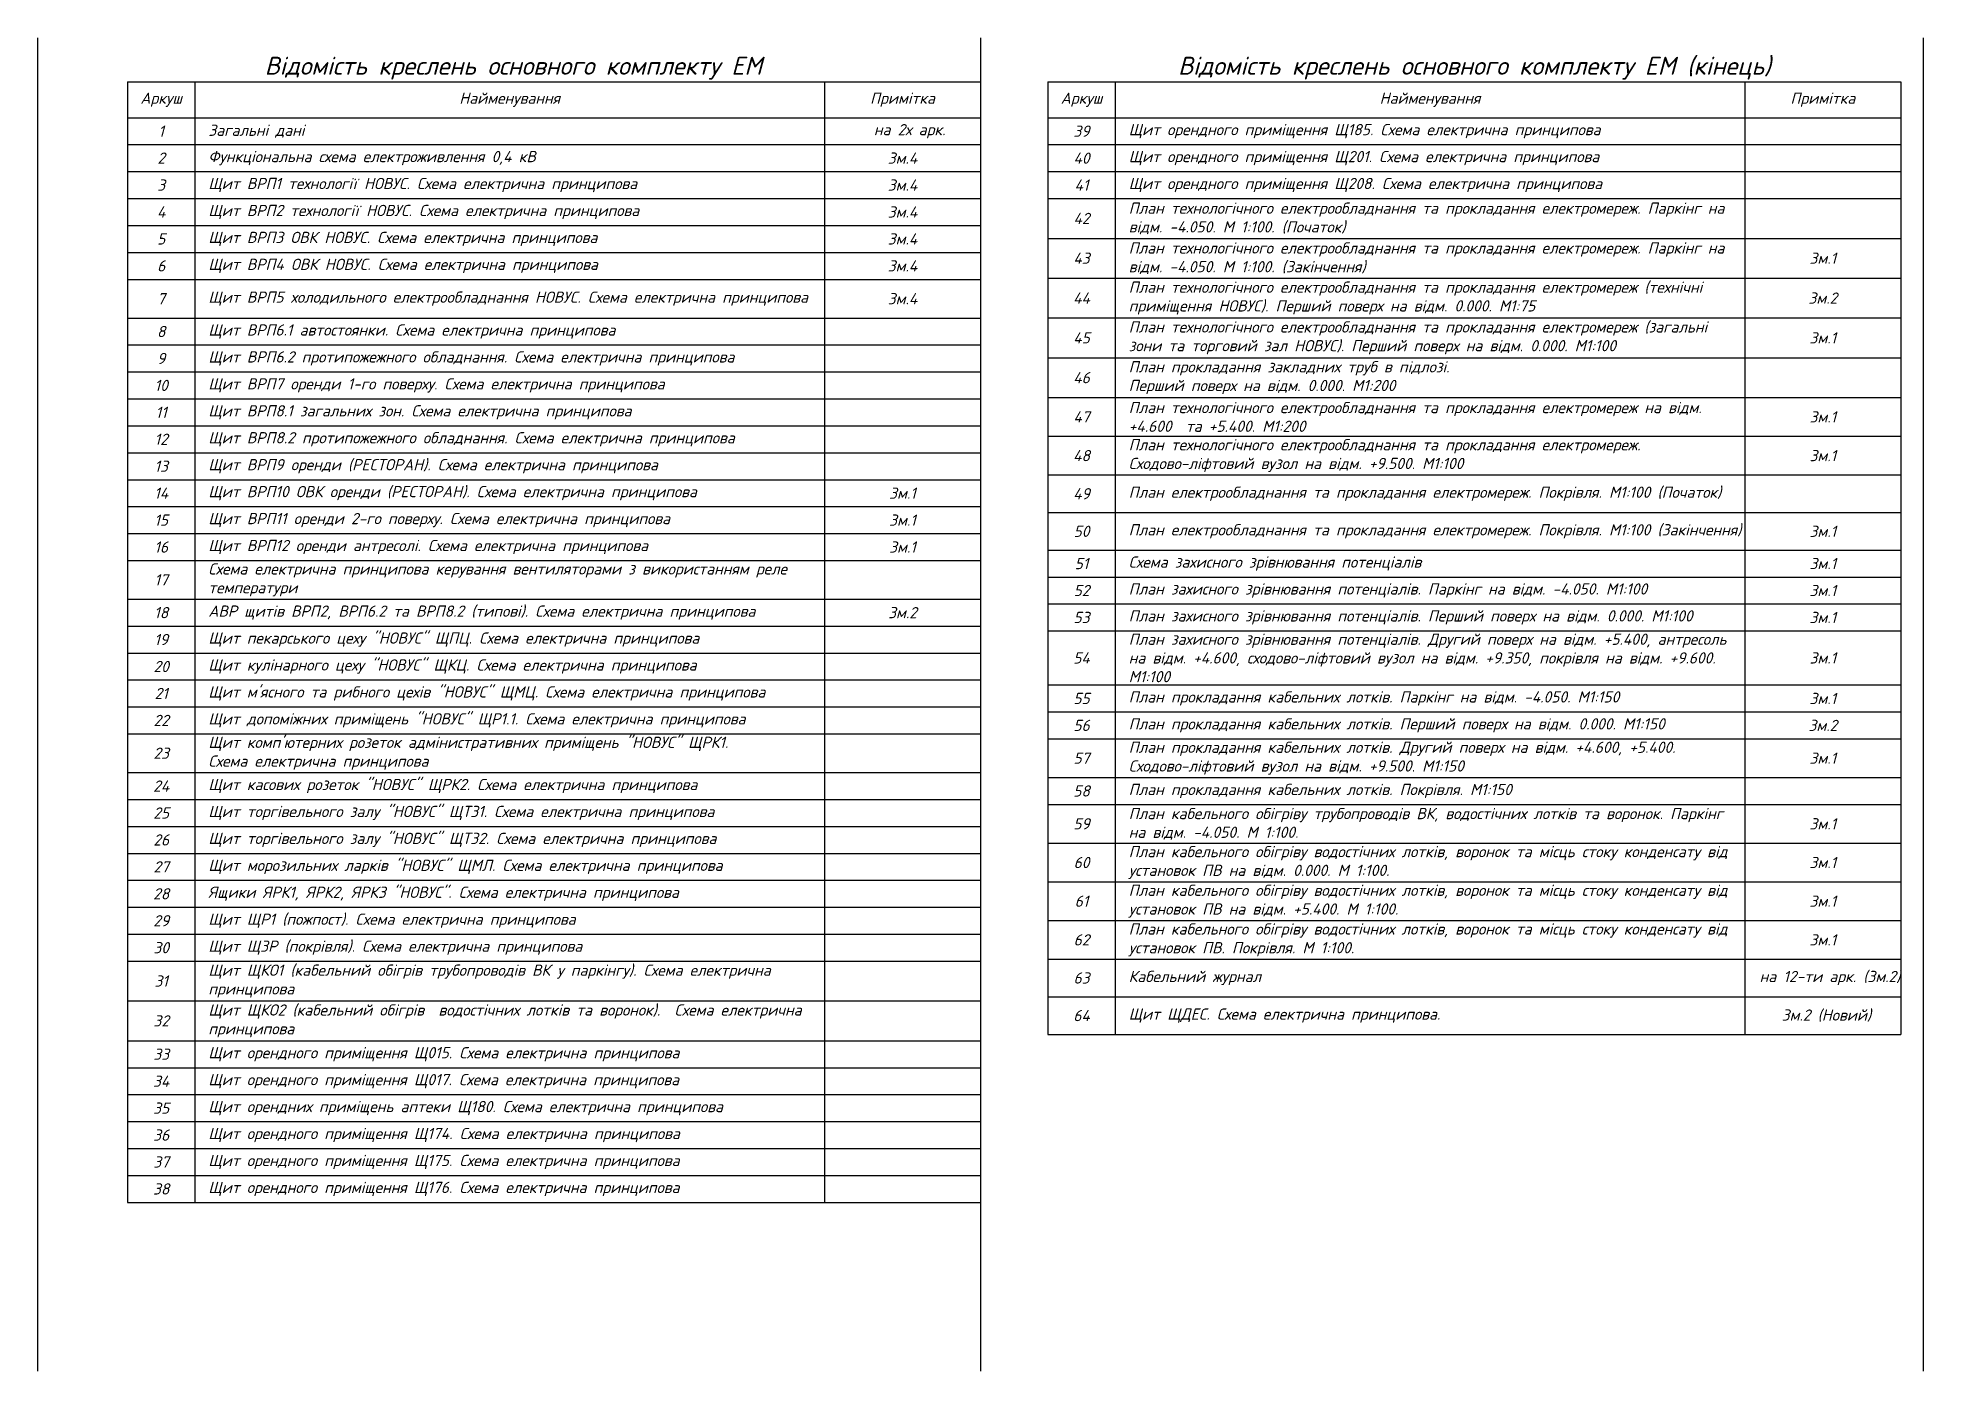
# Model space of a CAD drawing. Header units: millimetres. Extents: x 1149 to 1798, y -1051 to -89.
# Drawn here: x 1149 to 1569, y -386 to -89 of the extents above; entities that cross this region are included whole.
import ezdxf
from ezdxf.enums import TextEntityAlignment as Align

# ---------------------------------------------------------------- set-up
doc = ezdxf.new("R2010")
doc.units = ezdxf.units.MM
doc.styles.add('GOST 2.304', font='isocpeui.ttf', dxfattribs={"height": 2.5})

msp = doc.modelspace()

# ---------------------------------------------------------------- texts
at = {"color": 7, "linetype": 'Continuous', "style": 'GOST 2.304'}
for s, p in [('Відомість креслень основного комплекту ЕМ', (1254.92, -97.22)), ('Відомість креслень основного комплекту ЕМ (кінець)', (1469, -97.22))]:
    msp.add_text(s, height=4, dxfattribs=at).set_placement(p, align=Align.CENTER)

# ---------------------------------------------------------------- blocks, each defined once
blk = doc.blocks.new('*T12')
at = {"color": 0, "linetype": 'ByBlock', "lineweight": -2, "ltscale": 100, "transparency": 16777216}
for p, q in [((0, 0), (190, 0)), ((0, 0), (0, -8)), ((15, 0), (15, -8)), ((155.23, 0), (155.23, -8)), ((190, 0), (190, -8)), ((205, 0), (395.01, 0)), ((205, 0), (205, -8)), ((220, 0), (220, -8)), ((360.23, 0), (360.23, -8)), ((395.01, 0), (395.01, -8)), ((0, -8), (190, -8)), ((155.23, -14), (155.23, -20)), ((15, -100.62), (155.23, -100.62)), ((220, -110.3), (360.23, -110.3)), ((205, -203.79), (220, -203.79)), ((205, -212.15), (220, -212.15))]:
    blk.add_line(p, q, dxfattribs=at)
at = {"color": 0, "lineweight": -2, "ltscale": 100, "transparency": 16777216}
for p, q in [((0, -8), (0, -249.58)), ((15, -8), (15, -249.58)), ((155.23, -8), (155.23, -14)), ((190, -8), (190, -249.58)), ((205, -8), (360.23, -8)), ((205, -8), (205, -212.15)), ((220, -8), (220, -212.15)), ((360.23, -8), (395.01, -8)), ((360.23, -8), (360.23, -212.15)), ((395.01, -8), (395.01, -212.15)), ((0, -14), (155.23, -14)), ((155.23, -14), (190, -14)), ((205, -14), (360.23, -14)), ((360.23, -14), (395.01, -14)), ((0, -20), (155.23, -20)), ((155.23, -20), (190, -20)), ((155.23, -20), (155.23, -249.58)), ((205, -20), (360.23, -20)), ((360.23, -20), (395.01, -20)), ((0, -26), (155.23, -26)), ((155.23, -26), (190, -26)), ((205, -26), (360.23, -26)), ((360.23, -26), (395.01, -26)), ((0, -32), (155.23, -32)), ((155.23, -32), (190, -32)), ((205, -34.87), (360.23, -34.87)), ((360.23, -34.87), (395.01, -34.87)), ((0, -38), (155.23, -38)), ((155.23, -38), (190, -38)), ((0, -44), (155.23, -44)), ((155.23, -44), (190, -44)), ((205, -43.73), (360.23, -43.73)), ((360.23, -43.73), (395.01, -43.73)), ((0, -52.62), (155.23, -52.62)), ((155.23, -52.62), (190, -52.62)), ((205, -52.6), (360.23, -52.6)), ((360.23, -52.6), (395.01, -52.6)), ((0, -58.62), (155.23, -58.62)), ((155.23, -58.62), (190, -58.62)), ((205, -61.47), (360.23, -61.47)), ((360.23, -61.47), (395.01, -61.47)), ((0, -64.62), (155.23, -64.62)), ((155.23, -64.62), (190, -64.62)), ((0, -70.62), (155.23, -70.62)), ((155.23, -70.62), (190, -70.62)), ((205, -70.33), (360.23, -70.33)), ((360.23, -70.33), (395.01, -70.33)), ((0, -76.62), (155.23, -76.62)), ((155.23, -76.62), (190, -76.62)), ((205, -78.95), (360.23, -78.95)), ((360.23, -78.95), (395.01, -78.95)), ((0, -82.62), (155.23, -82.62)), ((155.23, -82.62), (190, -82.62)), ((205, -87.57), (360.23, -87.57)), ((360.23, -87.57), (395.01, -87.57)), ((0, -88.62), (155.23, -88.62)), ((155.23, -88.62), (190, -88.62)), ((0, -94.62), (155.23, -94.62)), ((155.23, -94.62), (190, -94.62)), ((205, -95.93), (360.23, -95.93)), ((360.23, -95.93), (395.01, -95.93)), ((0, -100.62), (15, -100.62)), ((155.23, -100.62), (190, -100.62)), ((205, -104.3), (360.23, -104.3)), ((360.23, -104.3), (395.01, -104.3)), ((0, -106.62), (155.23, -106.62)), ((155.23, -106.62), (190, -106.62)), ((205, -110.3), (220, -110.3)), ((360.23, -110.3), (395.01, -110.3)), ((0, -115.23), (155.23, -115.23)), ((155.23, -115.23), (190, -115.23)), ((205, -116.3), (360.23, -116.3)), ((360.23, -116.3), (395.01, -116.3)), ((0, -121.23), (155.23, -121.23)), ((155.23, -121.23), (190, -121.23)), ((205, -122.3), (360.23, -122.3)), ((360.23, -122.3), (395.01, -122.3)), ((0, -127.23), (155.23, -127.23)), ((155.23, -127.23), (190, -127.23)), ((0, -133.23), (155.23, -133.23)), ((155.23, -133.23), (190, -133.23)), ((205, -134.34), (360.23, -134.34)), ((360.23, -134.34), (395.01, -134.34)), ((0, -139.23), (155.23, -139.23)), ((155.23, -139.23), (190, -139.23)), ((205, -140.34), (360.23, -140.34)), ((360.23, -140.34), (395.01, -140.34)), ((0, -145.23), (155.23, -145.23)), ((155.23, -145.23), (190, -145.23)), ((205, -146.34), (360.23, -146.34)), ((360.23, -146.34), (395.01, -146.34)), ((0, -153.85), (155.23, -153.85)), ((155.23, -153.85), (190, -153.85)), ((205, -154.95), (360.23, -154.95)), ((360.23, -154.95), (395.01, -154.95)), ((0, -159.85), (155.23, -159.85)), ((155.23, -159.85), (190, -159.85)), ((205, -160.95), (360.23, -160.95)), ((360.23, -160.95), (395.01, -160.95)), ((0, -165.85), (155.23, -165.85)), ((155.23, -165.85), (190, -165.85)), ((0, -171.85), (155.23, -171.85)), ((155.23, -171.85), (190, -171.85)), ((205, -169.57), (360.23, -169.57)), ((360.23, -169.57), (395.01, -169.57)), ((0, -177.85), (155.23, -177.85)), ((155.23, -177.85), (190, -177.85)), ((205, -178.19), (360.23, -178.19)), ((360.23, -178.19), (395.01, -178.19)), ((0, -183.85), (155.23, -183.85)), ((155.23, -183.85), (190, -183.85)), ((205, -186.8), (360.23, -186.8)), ((360.23, -186.8), (395.01, -186.8)), ((0, -189.85), (155.23, -189.85)), ((155.23, -189.85), (190, -189.85)), ((0, -195.85), (155.23, -195.85)), ((155.23, -195.85), (190, -195.85)), ((205, -195.42), (360.23, -195.42)), ((360.23, -195.42), (395.01, -195.42)), ((0, -204.72), (155.23, -204.72)), ((155.23, -204.72), (190, -204.72)), ((220, -203.79), (360.23, -203.79)), ((360.23, -203.79), (395.01, -203.79)), ((0, -213.58), (155.23, -213.58)), ((155.23, -213.58), (190, -213.58)), ((220, -212.15), (360.23, -212.15)), ((360.23, -212.15), (395.01, -212.15)), ((0, -219.58), (155.23, -219.58)), ((155.23, -219.58), (190, -219.58)), ((0, -225.58), (155.23, -225.58)), ((155.23, -225.58), (190, -225.58)), ((0, -231.58), (155.23, -231.58)), ((155.23, -231.58), (190, -231.58)), ((0, -237.58), (155.23, -237.58)), ((155.23, -237.58), (190, -237.58)), ((0, -243.58), (155.23, -243.58)), ((155.23, -243.58), (190, -243.58)), ((0, -249.58), (155.23, -249.58)), ((155.23, -249.58), (190, -249.58))]:
    blk.add_line(p, q, dxfattribs=at)
at = {"color": 0, "ltscale": 100, "transparency": 16777216, "char_height": 2.5, "style": 'GOST 2.304'}
for s, insert, width, attachment_point in [('Аркуш', (7.5, -4), 13.8, 5), ('Найменування', (85.12, -4), 139.0306, 5), ('Примітка', (172.62, -4), 33.5725, 5), ('Аркуш', (212.5, -4), 13.8, 5), ('Найменування', (290.12, -4), 139.0306, 5), ('Примітка', (377.62, -4), 33.5725, 5), ('1', (7.5, -11), 13.8, 5), ('Загальні дані', (18, -11), 134.2306, 4), ('  на 2х арк. ', (172.62, -11), 33.5725, 5), ('39', (212.5, -11), 13.8, 5), ('{\\C7;Щит орендного приміщення Щ185. Схема електрична принципова }', (223, -11), 134.2306, 4), ('2', (7.5, -17), 13.8, 5), ('{\\C256;Функціональна схема електроживлення 0,4 кВ}', (18, -17), 134.2306, 4), ('Зм.4', (172.62, -17), 33.5725, 5), ('40', (212.5, -17), 13.8, 5), ('{\\C7;Щит орендного приміщення \\C256;Щ201\\C7;. Схема електрична принципова }', (223, -17), 134.2306, 4), ('3', (7.5, -23), 13.8, 5), ('{\\C256;Щит ВРП1 технології НОВУС. Схема електрична принципова}', (18, -23), 134.2306, 4), ('Зм.4', (172.62, -23), 33.5725, 5), ('41', (212.5, -23), 13.8, 5), ('{\\C7;Щит орендного приміщення \\C256;Щ208\\C7;. Схема електрична принципова }', (223, -23), 134.2306, 4), ('4', (7.5, -29), 13.8, 5), ('{\\C256;Щит ВРП2 технології НОВУС. Схема електрична принципова}', (18, -29), 134.2306, 4), ('Зм.4', (172.62, -29), 33.5725, 5), ('42', (212.5, -30.43), 13.8, 5), ('{\\C256;План технологічного електрообладнання та прокладання електромереж. Паркінг на відм. -4.050. М 1:100. (Початок)}', (223, -30.43), 134.2306, 4), ('{\\C256;Щит ВРП3 ОВК НОВУС. Схема електрична принципова}', (18, -35), 134.2306, 4), ('5', (7.5, -35), 13.8, 5), ('Зм.4', (172.62, -35), 33.5725, 5), ('{\\C256;План технологічного електрообладнання та прокладання електромереж. Паркінг на відм. -4.050. М 1:100. (Закінчення)}', (223, -39.3), 134.2306, 4), ('6', (7.5, -41), 13.8, 5), ('{\\C256;Щит ВРП4 ОВК НОВУС. Схема електрична принципова}', (18, -41), 134.2306, 4), ('Зм.4', (172.62, -41), 33.5725, 5), ('43', (212.5, -39.3), 13.8, 5), ('Зм.1', (377.62, -39.3), 33.5725, 5), ('{\\C256;План технологічного електрообладнання та прокладання електромереж (технічні приміщення НОВУС). Перший поверх на відм. 0.000. М1:75}', (223, -48.17), 134.2306, 4), ('7', (7.5, -48.31), 13.8, 5), ('{\\C256;Щит ВРП5 холодильного електрообладнання НОВУС. Схема електрична принципова}', (18, -48.31), 134.2306, 4), ('Зм.4', (172.62, -48.31), 33.5725, 5), ('44', (212.5, -48.17), 13.8, 5), ('Зм.2', (377.62, -48.17), 33.5725, 5), ('8', (7.5, -55.62), 13.8, 5), ('{\\C256;Щит ВРП6.1 автостоянки. Схема електрична принципова}', (18, -55.62), 134.2306, 4), ('{\\C256;План технологічного електрообладнання та прокладання електромереж (загальні зони та торговий зал НОВУС). Перший поверх на відм. 0.000. М1:100}', (223, -57.03), 134.2306, 4), ('45', (212.5, -57.03), 13.8, 5), ('Зм.1', (377.62, -57.03), 33.5725, 5), ('9', (7.5, -61.62), 13.8, 5), ('{\\C256;Щит ВРП6.2 протипожежного обладнання. Схема електрична принципова}', (18, -61.62), 134.2306, 4), ('{\\C256;План прокладання закладних труб в підлозі.\\PПерший поверх на відм. 0.000. М1:200}', (223, -65.9), 134.2306, 4), ('10', (7.5, -67.62), 13.8, 5), ('{\\C256;Щит ВРП7 оренди 1-го поверху. Схема електрична принципова}', (18, -67.62), 134.2306, 4), ('46', (212.5, -65.9), 13.8, 5), ('{\\C256;План технологічного електрообладнання та прокладання електромереж на відм. +4.600  та +5.400. М1:200}', (223, -74.64), 134.2306, 4), ('11', (7.5, -73.62), 13.8, 5), ('{\\C256;Щит ВРП8.1 загальних зон. Схема електрична принципова}', (18, -73.62), 134.2306, 4), ('47', (212.5, -74.64), 13.8, 5), ('Зм.1', (377.62, -74.64), 33.5725, 5), ('12', (7.5, -79.62), 13.8, 5), ('{\\C256;Щит ВРП8.2 протипожежного обладнання. Схема електрична принципова}', (18, -79.62), 134.2306, 4), ('{\\C256;План технологічного електрообладнання та прокладання електромереж. Сходово-ліфтовий вузол на відм. +9.500. М1:100}', (223, -83.26), 134.2306, 4), ('Щит {\\C256;ВРП9 оренди (РЕСТОРАН)}. Схема електрична принципова', (18, -85.62), 134.2306, 4), ('48', (212.5, -83.26), 13.8, 5), ('Зм.1', (377.62, -83.26), 33.5725, 5), ('13', (7.5, -85.62), 13.8, 5), ('14', (7.5, -91.62), 13.8, 5), ('Щит {\\C256;ВРП10 ОВК оренди (РЕСТОРАН)}. Схема електрична принципова', (18, -91.62), 134.2306, 4), ('Зм.1', (172.62, -91.62), 33.5725, 5), ('49', (212.5, -91.75), 13.8, 5), ('{\\C256;План електрообладнання та прокладання електромереж. Покрівля. М1:100 (Початок)}', (223, -91.75), 134.2306, 4), ('15', (7.5, -97.62), 13.8, 5), ('{\\C256;Щит ВРП11 оренди 2-го поверху. Схема електрична принципова}', (18, -97.62), 134.2306, 4), ('Зм.1', (172.62, -97.62), 33.5725, 5), ('50', (212.5, -100.12), 13.8, 5), ('{\\C256;План електрообладнання та прокладання електромереж. Покрівля. М1:100 (Закінчення)}', (223, -100.12), 134.2306, 4), ('Зм.1', (377.62, -100.12), 33.5725, 5), ('16', (7.5, -103.62), 13.8, 5), ('{\\C256;Щит ВРП12 оренди антресолі. Схема електрична принципова}', (18, -103.62), 134.2306, 4), ('Зм.1', (172.62, -103.62), 33.5725, 5), ('{\\C256;Схема електрична принципова керування вентиляторами з використанням реле температури}', (18, -110.92), 134.2306, 4), ('51', (212.5, -107.3), 13.8, 5), ('Схема захисного зрівнювання потенціалів', (223, -107.3), 134.2306, 4), ('Зм.1', (377.62, -107.3), 33.5725, 5), ('17', (7.5, -110.92), 13.8, 5), ('52', (212.5, -113.3), 13.8, 5), ('{\\C256;План захисного зрівнювання потенціалів. Паркінг на відм. -4.050. М1:100}', (223, -113.3), 134.2306, 4), ('Зм.1', (377.62, -113.3), 33.5725, 5), ('18', (7.5, -118.23), 13.8, 5), ('{\\C256;АВР щитів ВРП2, ВРП6.2 та ВРП8.2 (типові). Схема електрична принципова }', (18, -118.23), 134.2306, 4), ('Зм.2', (172.62, -118.23), 33.5725, 5), ('53', (212.5, -119.3), 13.8, 5), ('{\\C256;План захисного зрівнювання потенціалів. Перший поверх на відм. 0.000. М1:100}', (223, -119.3), 134.2306, 4), ('Зм.1', (377.62, -119.3), 33.5725, 5), ('19', (7.5, -124.23), 13.8, 5), ('{\\C7;Щит пекарського цеху "НОВУС" ЩПЦ. Схема електрична принципова }', (18, -124.23), 134.2306, 4), ('{\\C256;План захисного зрівнювання потенціалів. Другий поверх на відм. +5.400, антресоль на відм. +4.600, сходово-ліфтовий вузол на відм. +9.350, покрівля на відм. +9.600. М1:100}', (223, -128.32), 134.2306, 4), ('20', (7.5, -130.23), 13.8, 5), ('{\\C7;Щит кулінарного цеху "НОВУС" ЩКЦ. Схема електрична принципова}', (18, -130.23), 134.2306, 4), ('54', (212.5, -128.32), 13.8, 5), ('Зм.1', (377.62, -128.32), 33.5725, 5), ('{\\C7;Щит м\'ясного та рибного цехів "НОВУС" ЩМЦ. Схема електрична принципова }', (18, -136.23), 134.2306, 4), ('21', (7.5, -136.23), 13.8, 5), ('55', (212.5, -137.34), 13.8, 5), ('{\\C256;План прокладання кабельних лотків. Паркінг на відм. -4.050. М1:150}', (223, -137.34), 134.2306, 4), ('Зм.1', (377.62, -137.34), 33.5725, 5), ('22', (7.5, -142.23), 13.8, 5), ('{\\C7;Щит допоміжних приміщень "НОВУС" ЩР1.1. Схема електрична принципова }', (18, -142.23), 134.2306, 4), ('56', (212.5, -143.34), 13.8, 5), ('{\\C256;План прокладання кабельних лотків. Перший поверх на відм. 0.000. М1:150}', (223, -143.34), 134.2306, 4), ('Зм.2', (377.62, -143.34), 33.5725, 5), ('{\\C7;Щит комп\'ютерних розеток адмінистративних приміщень "НОВУС" ЩРК1. \\PСхема електрична принципова }', (18, -149.54), 134.2306, 4), ('{\\C256;План прокладання кабельних лотків. Другий поверх на відм. +4.600, +5.400. Сходово-ліфтовий вузол на відм. +9.500. М1:150}', (223, -150.64), 134.2306, 4), ('23', (7.5, -149.54), 13.8, 5), ('57', (212.5, -150.64), 13.8, 5), ('Зм.1', (377.62, -150.64), 33.5725, 5), ('{\\C7;Щит касових розеток "НОВУС" ЩРК2. Схема електрична принципова }', (18, -156.85), 134.2306, 4), ('24', (7.5, -156.85), 13.8, 5), ('58', (212.5, -157.95), 13.8, 5), ('{\\C256;План прокладання кабельних лотків. Покрівля. М1:150}', (223, -157.95), 134.2306, 4), ('25', (7.5, -162.85), 13.8, 5), ('{\\C7;Щит торгівельного залу "НОВУС" ЩТЗ1. Схема електрична принципова }', (18, -162.85), 134.2306, 4), ('{\\C256;План кабельного обігріву трубопроводів ВК, водостічних лотків та воронок. Паркінг на відм. -4.050. М 1:100.}', (223, -165.26), 134.2306, 4), ('26', (7.5, -168.85), 13.8, 5), ('{\\C7;Щит торгівельного залу "НОВУС" ЩТЗ2. Схема електрична принципова }', (18, -168.85), 134.2306, 4), ('59', (212.5, -165.26), 13.8, 5), ('Зм.1', (377.62, -165.26), 33.5725, 5), ('{\\C256;План кабельного обігріву водостічних лотків, воронок та місць стоку конденсату від установок ПВ на відм. 0.000. М 1:100.}', (223, -173.88), 134.2306, 4), ('27', (7.5, -174.85), 13.8, 5), ('{\\C7;Щит морозильних ларків "НОВУС" ЩМЛ. Схема електрична принципова }', (18, -174.85), 134.2306, 4), ('60', (212.5, -173.88), 13.8, 5), ('Зм.1', (377.62, -173.88), 33.5725, 5), ('28', (7.5, -180.85), 13.8, 5), ('{\\C7;Ящики ЯРК1, ЯРК2, ЯРК3 "НОВУС". Схема електрична принципова }', (18, -180.85), 134.2306, 4), ('{\\C256;План кабельного обігріву водостічних лотків, воронок та місць стоку конденсату від установок ПВ на відм. +5.400. М 1:100.}', (223, -182.49), 134.2306, 4), ('61', (212.5, -182.49), 13.8, 5), ('Зм.1', (377.62, -182.49), 33.5725, 5), ('29', (7.5, -186.85), 13.8, 5), ('{\\C7;Щит ЩР1 (пожпост). Схема електрична принципова}', (18, -186.85), 134.2306, 4), ('{\\C256;План кабельного обігріву водостічних лотків, воронок та місць стоку конденсату від установок ПВ. Покрівля. М 1:100.}', (223, -191.11), 134.2306, 4), ('30', (7.5, -192.85), 13.8, 5), ('{\\C7;Щит ЩЗР (покрівля). Схема електрична принципова }', (18, -192.85), 134.2306, 4), ('62', (212.5, -191.11), 13.8, 5), ('Зм.1', (377.62, -191.11), 33.5725, 5), ('{\\C7;Щит ЩКО1 (}кабельний обігрів трубопроводів ВК у паркінгу{\\C7;). Схема електрична принципова \\C256; }', (18, -200.28), 134.2306, 4), ('31', (7.5, -200.28), 13.8, 5), ('63', (212.5, -199.6), 13.8, 5), ('Кабельний журнал', (223, -199.6), 134.2306, 4), ('  на 12-ти арк. (Зм.2)', (377.62, -199.6), 33.5725, 5), ('{\\C7;Щит ЩКО2 (}кабельний обігрів  водостічних лотків та воронок{\\C7;).  Схема електрична принципова}', (18, -209.15), 134.2306, 4), ('32', (7.5, -209.15), 13.8, 5), ('64', (212.5, -207.97), 13.8, 5), ('Щит ЩДЕС. Схема електрична принципова.', (223, -207.97), 134.2306, 4), (' Зм.2 (Новий)', (377.62, -207.97), 33.5725, 5), ('33', (7.5, -216.58), 13.8, 5), ('{\\C7;Щит орендного приміщення \\C256;Щ015\\C7;. Схема електрична принципова}', (18, -216.58), 134.2306, 4), ('34', (7.5, -222.58), 13.8, 5), ('{\\C7;Щит орендного приміщення \\C256;Щ017\\C7;. Схема електрична принципова }', (18, -222.58), 134.2306, 4), ('35', (7.5, -228.58), 13.8, 5), ('{\\C256;Щит орендних приміщень аптеки Щ180. Схема електрична принципова }', (18, -228.58), 134.2306, 4), ('36', (7.5, -234.58), 13.8, 5), ('{\\C7;Щит орендного приміщення Щ174. Схема електрична принципова }', (18, -234.58), 134.2306, 4), ('37', (7.5, -240.58), 13.8, 5), ('{\\C7;Щит орендного приміщення Щ175. Схема електрична принципова }', (18, -240.58), 134.2306, 4), ('38', (7.5, -246.58), 13.8, 5), ('{\\C7;Щит орендного приміщення Щ176. Схема електрична принципова }', (18, -246.58), 134.2306, 4)]:
    blk.add_mtext(s, dxfattribs=dict(at, insert=insert, width=width, attachment_point=attachment_point))
blk = doc.blocks.new('*T51')
at = {"color": 0, "linetype": 'ByBlock', "lineweight": -2, "ltscale": 100, "transparency": 16777216}
for p, q in [((0, 0), (190, 0)), ((0, 0), (0, -8)), ((15, 0), (15, -8)), ((155.23, 0), (155.23, -8)), ((190, 0), (190, -8)), ((0, -8), (190, -8)), ((15, -110.3), (155.23, -110.3)), ((0, -203.79), (15, -203.79)), ((0, -212.15), (15, -212.15))]:
    blk.add_line(p, q, dxfattribs=at)
at = {"color": 0, "lineweight": -2, "ltscale": 100, "transparency": 16777216}
for p, q in [((0, -8), (0, -212.15)), ((15, -8), (15, -212.15)), ((155.23, -8), (155.23, -212.15)), ((190, -8), (190, -212.15)), ((0, -14), (155.23, -14)), ((155.23, -14), (190, -14)), ((0, -20), (155.23, -20)), ((155.23, -20), (190, -20)), ((0, -26), (155.23, -26)), ((155.23, -26), (190, -26)), ((0, -34.87), (155.23, -34.87)), ((155.23, -34.87), (190, -34.87)), ((0, -43.73), (155.23, -43.73)), ((155.23, -43.73), (190, -43.73)), ((0, -52.6), (155.23, -52.6)), ((155.23, -52.6), (190, -52.6)), ((0, -61.47), (155.23, -61.47)), ((155.23, -61.47), (190, -61.47)), ((0, -70.33), (155.23, -70.33)), ((155.23, -70.33), (190, -70.33)), ((0, -78.95), (155.23, -78.95)), ((155.23, -78.95), (190, -78.95)), ((0, -87.57), (155.23, -87.57)), ((155.23, -87.57), (190, -87.57)), ((0, -95.93), (155.23, -95.93)), ((155.23, -95.93), (190, -95.93)), ((0, -104.3), (155.23, -104.3)), ((155.23, -104.3), (190, -104.3)), ((0, -110.3), (15, -110.3)), ((155.23, -110.3), (190, -110.3)), ((0, -116.3), (155.23, -116.3)), ((155.23, -116.3), (190, -116.3)), ((0, -122.3), (155.23, -122.3)), ((155.23, -122.3), (190, -122.3)), ((0, -134.34), (155.23, -134.34)), ((155.23, -134.34), (190, -134.34)), ((0, -140.34), (155.23, -140.34)), ((155.23, -140.34), (190, -140.34)), ((0, -146.34), (155.23, -146.34)), ((155.23, -146.34), (190, -146.34)), ((0, -154.95), (155.23, -154.95)), ((155.23, -154.95), (190, -154.95)), ((0, -160.95), (155.23, -160.95)), ((155.23, -160.95), (190, -160.95)), ((0, -169.57), (155.23, -169.57)), ((155.23, -169.57), (190, -169.57)), ((0, -178.19), (155.23, -178.19)), ((155.23, -178.19), (190, -178.19)), ((0, -186.8), (155.23, -186.8)), ((155.23, -186.8), (190, -186.8)), ((0, -195.42), (155.23, -195.42)), ((155.23, -195.42), (190, -195.42)), ((15, -203.79), (155.23, -203.79)), ((155.23, -203.79), (190, -203.79)), ((15, -212.15), (155.23, -212.15)), ((155.23, -212.15), (190, -212.15))]:
    blk.add_line(p, q, dxfattribs=at)
at = {"color": 0, "ltscale": 100, "transparency": 16777216, "char_height": 2.5, "style": 'GOST 2.304'}
for s, insert, width, attachment_point in [('Аркуш', (7.5, -4), 13.8, 5), ('Найменування', (85.12, -4), 139.0306, 5), ('Примітка', (172.62, -4), 33.5725, 5), ('39', (7.5, -11), 13.8, 5), ('{\\C7;Щит орендного приміщення Щ185. Схема електрична принципова }', (18, -11), 134.2306, 4), ('40', (7.5, -17), 13.8, 5), ('{\\C7;Щит орендного приміщення \\C256;Щ201\\C7;. Схема електрична принципова }', (18, -17), 134.2306, 4), ('41', (7.5, -23), 13.8, 5), ('{\\C7;Щит орендного приміщення \\C256;Щ208\\C7;. Схема електрична принципова }', (18, -23), 134.2306, 4), ('42', (7.5, -30.43), 13.8, 5), ('{\\C256;План технологічного електрообладнання та прокладання електромереж. Паркінг на відм. -4.050. М 1:100. (Початок)}', (18, -30.43), 134.2306, 4), ('{\\C256;План технологічного електрообладнання та прокладання електромереж. Паркінг на відм. -4.050. М 1:100. (Закінчення)}', (18, -39.3), 134.2306, 4), ('43', (7.5, -39.3), 13.8, 5), ('Зм.1', (172.62, -39.3), 33.5725, 5), ('{\\C256;План технологічного електрообладнання та прокладання електромереж (технічні приміщення НОВУС). Перший поверх на відм. 0.000. М1:75}', (18, -48.17), 134.2306, 4), ('44', (7.5, -48.17), 13.8, 5), ('Зм.2', (172.62, -48.17), 33.5725, 5), ('{\\C256;План технологічного електрообладнання та прокладання електромереж (загальні зони та торговий зал НОВУС). Перший поверх на відм. 0.000. М1:100}', (18, -57.03), 134.2306, 4), ('45', (7.5, -57.03), 13.8, 5), ('Зм.1', (172.62, -57.03), 33.5725, 5), ('{\\C256;План прокладання закладних труб в підлозі.\\PПерший поверх на відм. 0.000. М1:200}', (18, -65.9), 134.2306, 4), ('46', (7.5, -65.9), 13.8, 5), ('{\\C256;План технологічного електрообладнання та прокладання електромереж на відм. +4.600  та +5.400. М1:200}', (18, -74.64), 134.2306, 4), ('47', (7.5, -74.64), 13.8, 5), ('Зм.1', (172.62, -74.64), 33.5725, 5), ('{\\C256;План технологічного електрообладнання та прокладання електромереж. Сходово-ліфтовий вузол на відм. +9.500. М1:100}', (18, -83.26), 134.2306, 4), ('48', (7.5, -83.26), 13.8, 5), ('Зм.1', (172.62, -83.26), 33.5725, 5), ('49', (7.5, -91.75), 13.8, 5), ('{\\C256;План електрообладнання та прокладання електромереж. Покрівля. М1:100 (Початок)}', (18, -91.75), 134.2306, 4), ('50', (7.5, -100.12), 13.8, 5), ('{\\C256;План електрообладнання та прокладання електромереж. Покрівля. М1:100 (Закінчення)}', (18, -100.12), 134.2306, 4), ('Зм.1', (172.62, -100.12), 33.5725, 5), ('51', (7.5, -107.3), 13.8, 5), ('Схема захисного зрівнювання потенціалів', (18, -107.3), 134.2306, 4), ('Зм.1', (172.62, -107.3), 33.5725, 5), ('52', (7.5, -113.3), 13.8, 5), ('{\\C256;План захисного зрівнювання потенціалів. Паркінг на відм. -4.050. М1:100}', (18, -113.3), 134.2306, 4), ('Зм.1', (172.62, -113.3), 33.5725, 5), ('53', (7.5, -119.3), 13.8, 5), ('{\\C256;План захисного зрівнювання потенціалів. Перший поверх на відм. 0.000. М1:100}', (18, -119.3), 134.2306, 4), ('Зм.1', (172.62, -119.3), 33.5725, 5), ('{\\C256;План захисного зрівнювання потенціалів. Другий поверх на відм. +5.400, антресоль на відм. +4.600, сходово-ліфтовий вузол на відм. +9.350, покрівля на відм. +9.600. М1:100}', (18, -128.32), 134.2306, 4), ('54', (7.5, -128.32), 13.8, 5), ('Зм.1', (172.62, -128.32), 33.5725, 5), ('55', (7.5, -137.34), 13.8, 5), ('{\\C256;План прокладання кабельних лотків. Паркінг на відм. -4.050. М1:150}', (18, -137.34), 134.2306, 4), ('Зм.1', (172.62, -137.34), 33.5725, 5), ('56', (7.5, -143.34), 13.8, 5), ('{\\C256;План прокладання кабельних лотків. Перший поверх на відм. 0.000. М1:150}', (18, -143.34), 134.2306, 4), ('Зм.2', (172.62, -143.34), 33.5725, 5), ('{\\C256;План прокладання кабельних лотків. Другий поверх на відм. +4.600, +5.400. Сходово-ліфтовий вузол на відм. +9.500. М1:150}', (18, -150.64), 134.2306, 4), ('57', (7.5, -150.64), 13.8, 5), ('Зм.1', (172.62, -150.64), 33.5725, 5), ('58', (7.5, -157.95), 13.8, 5), ('{\\C256;План прокладання кабельних лотків. Покрівля. М1:150}', (18, -157.95), 134.2306, 4), ('{\\C256;План кабельного обігріву трубопроводів ВК, водостічних лотків та воронок. Паркінг на відм. -4.050. М 1:100.}', (18, -165.26), 134.2306, 4), ('59', (7.5, -165.26), 13.8, 5), ('Зм.1', (172.62, -165.26), 33.5725, 5), ('{\\C256;План кабельного обігріву водостічних лотків, воронок та місць стоку конденсату від установок ПВ на відм. 0.000. М 1:100.}', (18, -173.88), 134.2306, 4), ('60', (7.5, -173.88), 13.8, 5), ('Зм.1', (172.62, -173.88), 33.5725, 5), ('{\\C256;План кабельного обігріву водостічних лотків, воронок та місць стоку конденсату від установок ПВ на відм. +5.400. М 1:100.}', (18, -182.49), 134.2306, 4), ('61', (7.5, -182.49), 13.8, 5), ('Зм.1', (172.62, -182.49), 33.5725, 5), ('{\\C256;План кабельного обігріву водостічних лотків, воронок та місць стоку конденсату від установок ПВ. Покрівля. М 1:100.}', (18, -191.11), 134.2306, 4), ('62', (7.5, -191.11), 13.8, 5), ('Зм.1', (172.62, -191.11), 33.5725, 5), ('63', (7.5, -199.6), 13.8, 5), ('Кабельний журнал', (18, -199.6), 134.2306, 4), ('  на 12-ти арк. (Зм.2)', (172.62, -199.6), 33.5725, 5), ('64', (7.5, -207.97), 13.8, 5), ('Щит ЩДЕС. Схема електрична принципова.', (18, -207.97), 134.2306, 4), (' Зм.2 (Новий)', (172.62, -207.97), 33.5725, 5)]:
    blk.add_mtext(s, dxfattribs=dict(at, insert=insert, width=width, attachment_point=attachment_point))

# ---------------------------------------------------------------- linework, layer by layer
at = {"layer": 'Defpoints', "color": 4}
for p, q in [((1148.98, -385.98), (1148.98, -88.98)), ((1358.98, -88.98), (1358.98, -385.98)), ((1568.98, -88.98), (1568.98, -385.98))]:
    msp.add_line(p, q, dxfattribs=at)

# ---------------------------------------------------------------- block references
for name, p in [('*T12', (1168.98, -98.79)), ('*T51', (1373.98, -98.79))]:
    msp.add_blockref(name, p)

msp.set_redraw_order([(e.dxf.handle, doc.entitydb.next_handle()) for e in msp.query("TEXT MTEXT ATTDEF DIMENSION ARC_DIMENSION")])  # texts and dimensions are drawn at this point

doc.saveas('drawing.dxf')
